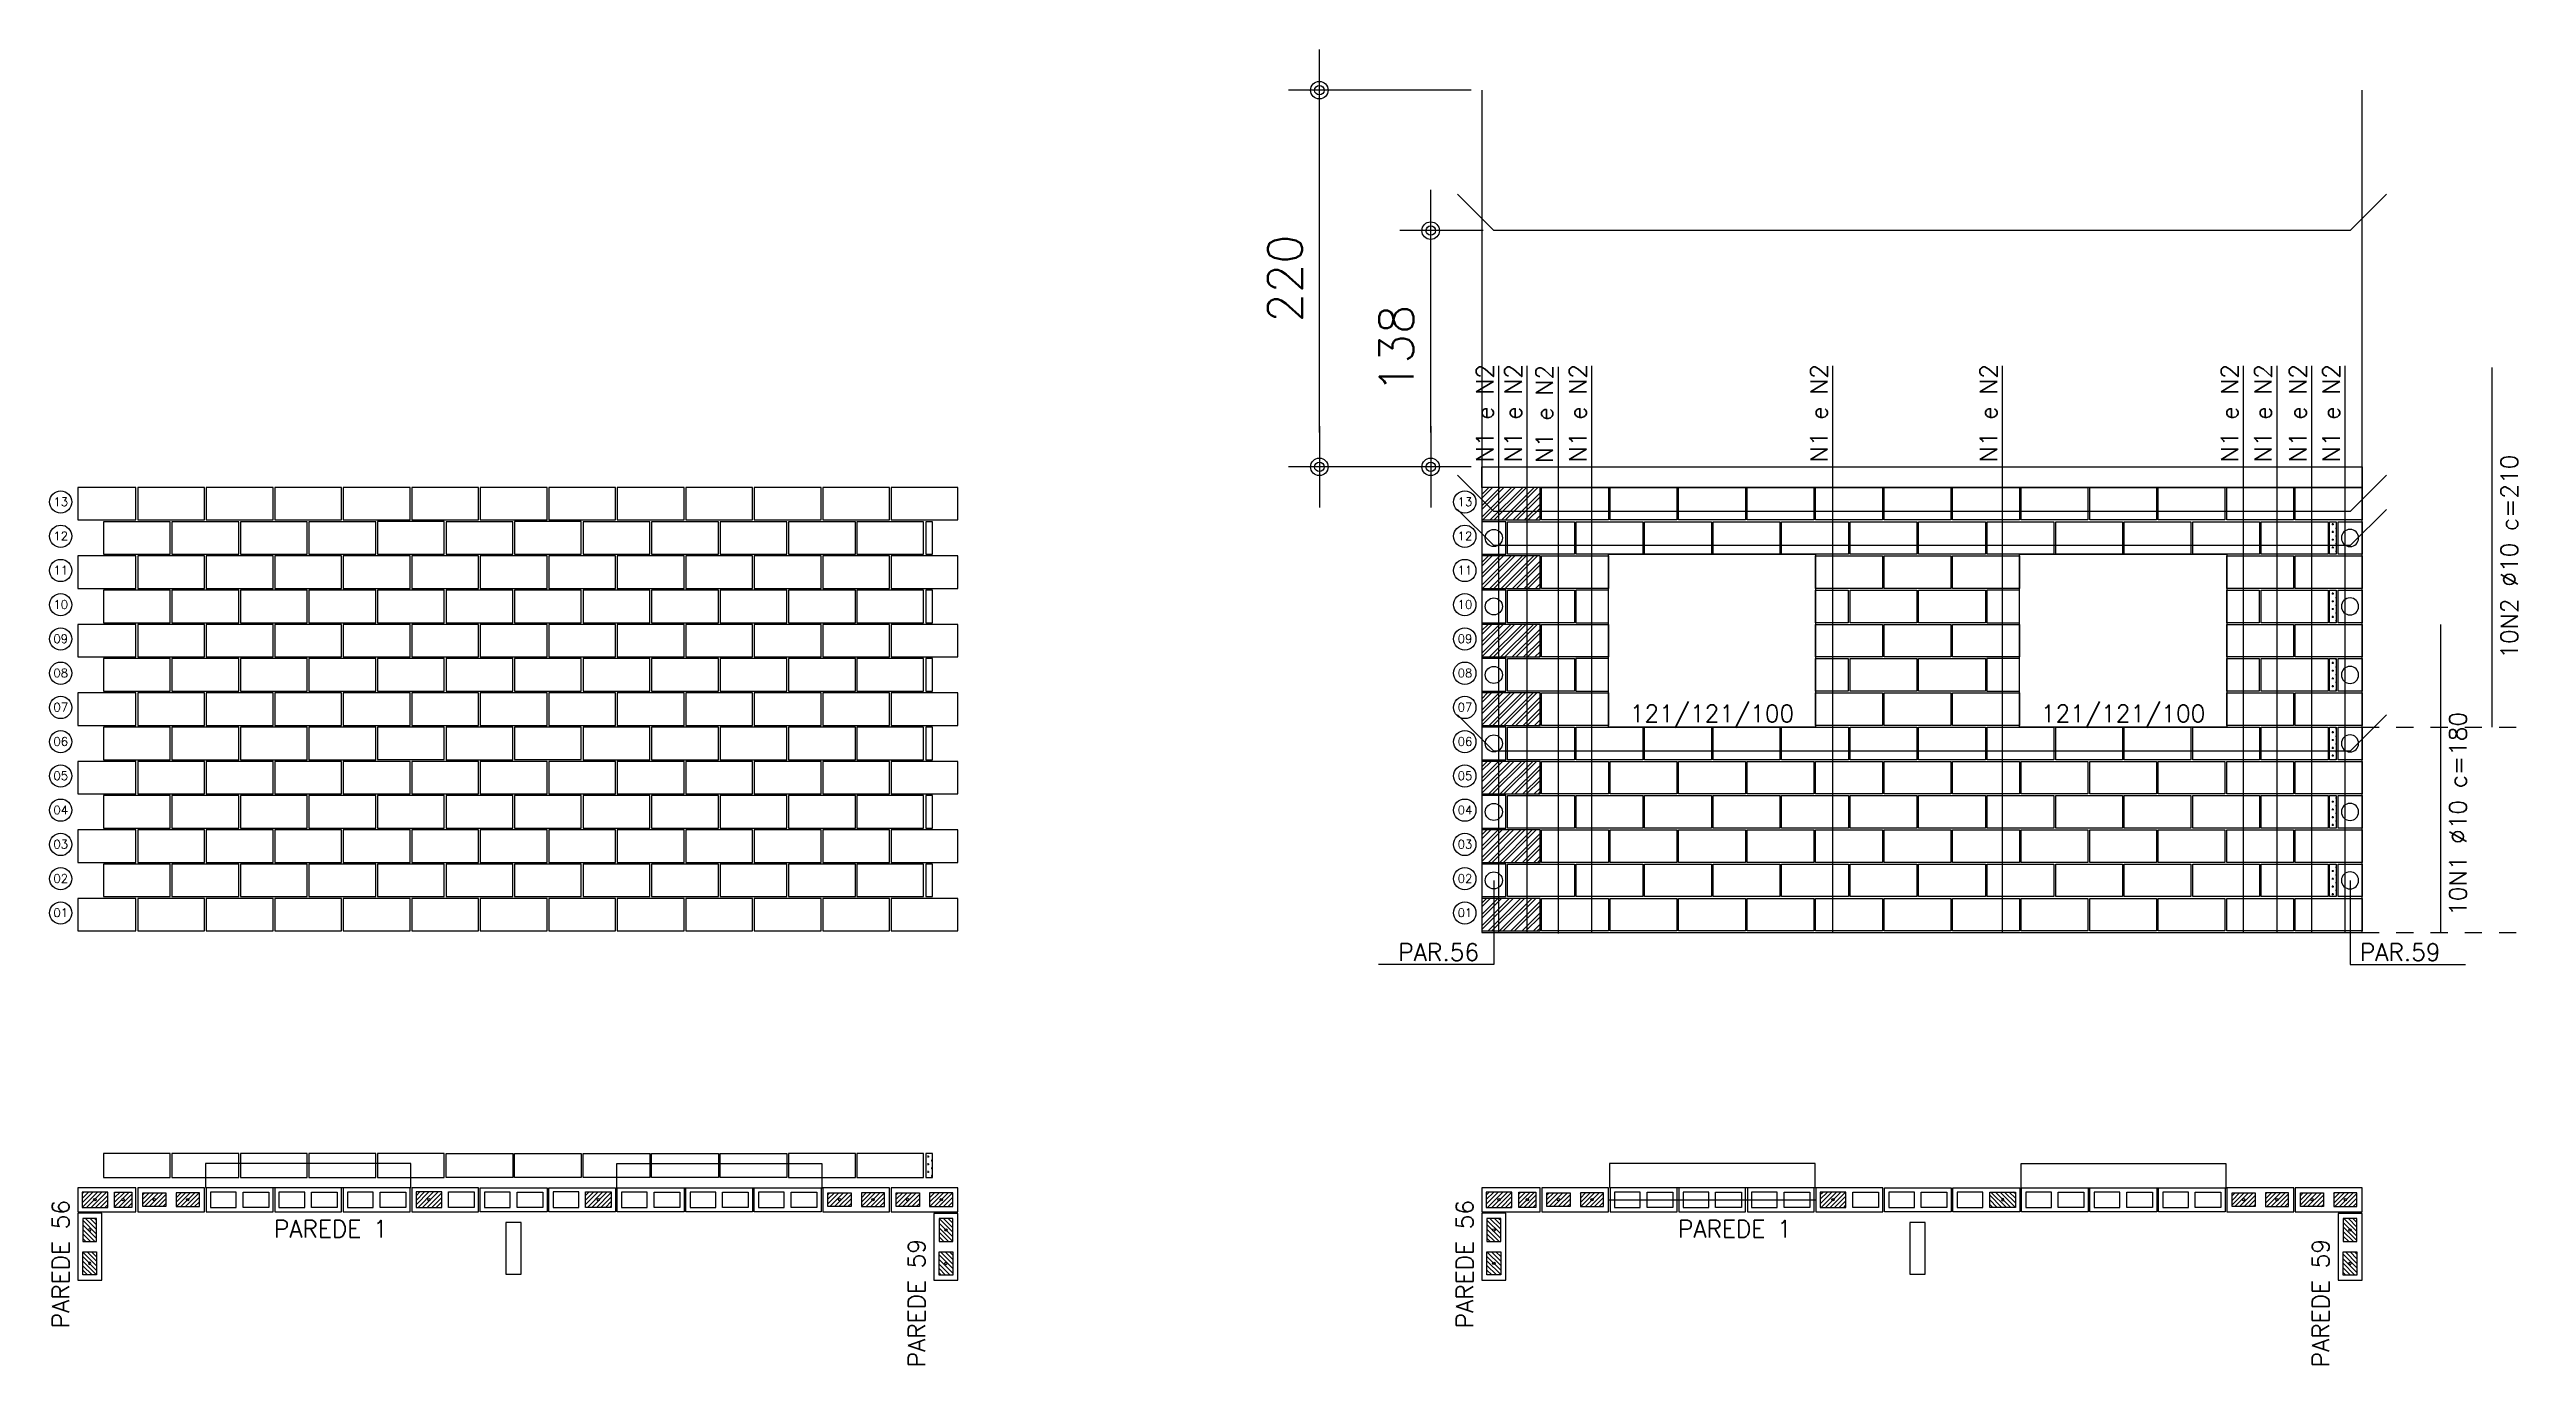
# Model space of a CAD drawing. Header units: metres. Extents: x -96 to 15, y -6 to 59.
# Drawn here: x -19.73 to -5.27, y 49.51 to 57.19 of the extents above; entities that cross this region are included whole.
import ezdxf
from ezdxf.enums import TextEntityAlignment as Align

# ---------------------------------------------------------------- set-up
doc = ezdxf.new("R2010")
doc.units = ezdxf.units.M
doc.header["$LTSCALE"] = 0.5
doc.header["$MEASUREMENT"] = 0
doc.header["$PDMODE"] = 34
doc.header["$PDSIZE"] = 0.1
doc.linetypes.add('CENTER', pattern=[2, 1.25, -0.25, 0.25, -0.25])
doc.linetypes.add('HIDDEN', pattern=[0.375, 0.25, -0.125])
doc.layers.get('0').update_dxf_attribs({"linetype": 'CONTINUOUS'})
doc.layers.get('DEFPOINTS').update_dxf_attribs({"linetype": 'CONTINUOUS'})
doc.layers.add('_ALTERAÇÕES', color=6, linetype='CONTINUOUS', lineweight=100)
for name, color, linetype in [('AUX00', 7, 'CONTINUOUS'), ('AUX01', 1, 'CONTINUOUS'), ('B04', 6, 'CONTINUOUS'), ('B19', 3, 'CONTINUOUS'), ('B34', 150, 'CONTINUOUS'), ('B34C', 160, 'CONTINUOUS'), ('B39', 2, 'CONTINUOUS'), ('B39C', 5, 'CONTINUOUS'), ('B90°', 116, 'CONTINUOUS'), ('BLOCOS-E', 2, 'CONTINUOUS'), ('BP', 116, 'CONTINUOUS'), ('EIX01', 1, 'CENTER'), ('ESQ01', 5, 'CONTINUOUS'), ('ESQ03', 180, 'CONTINUOUS'), ('FERRO', 4, 'CONTINUOUS'), ('FERRO_CANALETA', 4, 'CONTINUOUS'), ('FERRO_GROUTE', 4, 'CONTINUOUS'), ('H04', 9, 'CONTINUOUS'), ('H34', 9, 'CONTINUOUS'), ('HATCHBLOCO', 7, 'CONTINUOUS'), ('Janela', 23, 'CONTINUOUS'), ('Layer2', 4, 'CONTINUOUS'), ('PAR01', 3, 'CONTINUOUS'), ('TXPR02', 3, 'CONTINUOUS'), ('TXT02', 2, 'CONTINUOUS'), ('VIG02', 3, 'CONTINUOUS')]:
    doc.layers.add(name, color=color, linetype=linetype)
doc.styles.add('ROMANS', font='romans.shx')
doc.styles.add('SIMPLEX', font='SIMPLEX')
doc.dimstyles.get("Standard").update_dxf_attribs({"dimscale": 0, "dimtxt": 0.2, "dimasz": 0.2, "dimexe": 0.18, "dimexo": 0.0625, "dimgap": 0.1, "dimtad": 1, "dimdec": 1, "dimlfac": 100, "dimrnd": 0.5, "dimzin": 13, "dimdsep": 46, "dimtxsty": 'ROMANS', "dimblk1": 'DE2', "dimblk2": 'DE2', "dimsah": 1, "dimcen": 0.1, "dimclrt": 3, "dimadec": 0, "dimazin": 0, "dimtfac": 1, "dimtix": 1, "dimtofl": 0, "dimtmove": 0, "dimatfit": 3, "dimldrblk": 'DE2', "dimfxl": 0, "dimtolj": 1, "dimtzin": 13, "dimarcsym": 0})
pattern_1 = [(45, (-8.032343, 26.68342), (-0.013258252, 0.013258252), [])]
pattern_2 = [(45, (-27.244046, 27.08337), (-0.013258252, 0.013258252), [])]
pattern_3 = [(45, (-23.244024, 27.08337), (-0.013258252, 0.013258252), [])]
pattern_4 = [(45, (-22.845518, 27.08337), (-0.013258252, 0.013258252), [])]
pattern_5 = [(135, (8.893408, 41.967657), (-0.013258252, -0.013258252), [])]
pattern_6 = [(45, (8.82601, 14.647574), (-0.03314893, 0.03314893), []), (45, (8.84811, 14.647574), (-0.03314893, 0.03314893), [])]
pattern_7 = [(45, (-8.032343, -23.31658), (-0.013258252, 0.013258252), [])]

msp = doc.modelspace()

# ---------------------------------------------------------------- texts
at = {"layer": 'AUX00', "color": 2, "style": 'ROMANS'}
for s, p in [('13', (-19.7035, 54.5211)), ('13', (-11.5061, 54.5211)), ('12', (-19.7035, 54.3211)), ('12', (-11.5061, 54.3211)), ('11', (-19.7035, 54.1211)), ('11', (-11.5061, 54.1211)), ('10', (-19.7035, 53.9211)), ('10', (-11.5061, 53.9211)), ('09', (-19.7035, 53.7211)), ('09', (-11.5061, 53.7211)), ('08', (-19.7035, 53.5211)), ('08', (-11.5061, 53.5211)), ('07', (-19.7035, 53.3211)), ('07', (-11.5061, 53.3211)), ('06', (-19.7035, 53.1211)), ('06', (-11.5061, 53.1211)), ('05', (-19.7035, 52.9211)), ('05', (-11.5061, 52.9211)), ('04', (-19.7035, 52.7211)), ('04', (-11.5061, 52.7211)), ('03', (-19.7035, 52.5211)), ('03', (-11.5061, 52.5211)), ('02', (-19.7035, 52.3211)), ('02', (-11.5061, 52.3211)), ('01', (-19.7035, 52.1211)), ('01', (-11.5061, 52.1211))]:
    msp.add_text(s, height=0.05, rotation=360, dxfattribs=at).set_placement(p)
at = {"layer": 'TXPR02', "style": 'SIMPLEX'}
for s, p in [('PAREDE 56', (-19.6117, 49.7185)), ('PAREDE 56', (-11.4143, 49.7185)), ('PAREDE 59', (-14.6145, 49.4905)), ('PAREDE 59', (-6.4171, 49.4905))]:
    msp.add_text(s, height=0.1, rotation=90, dxfattribs=at).set_placement(p)
for p in [(-18.4167, 50.2499), (-10.2193, 50.2499)]:
    msp.add_text('PAREDE 1', height=0.1, dxfattribs=at).set_placement(p)
at = {"layer": 'TXT02'}
for s, rotation, style, p in [('N1 e N2', 90, 'ROMANS', (-11.2966, 54.7763, 0)), ('N1 e N2', 90, 'ROMANS', (-11.1316, 54.7763, 0)), ('N1 e N2', 90, 'ROMANS', (-10.9491, 54.7713, 0)), ('N1 e N2', 90, 'ROMANS', (-10.7541, 54.7763, 0)), ('N1 e N2', 90, 'ROMANS', (-9.3466, 54.7763, 0)), ('N1 e N2', 90, 'ROMANS', (-8.3566, 54.7763, 0)), ('N1 e N2', 90, 'ROMANS', (-6.9491, 54.7763, 0)), ('N1 e N2', 90, 'ROMANS', (-6.7541, 54.7763, 0)), ('N1 e N2', 90, 'ROMANS', (-6.5506, 54.7763, 0)), ('N1 e N2', 90, 'ROMANS', (-6.3556, 54.7763, 0)), ('10N2 %%C10 c=210', 90, 'SIMPLEX', (-5.3158, 53.6299)), ('10N1 %%C10 c=180', 90, 'SIMPLEX', (-5.6158, 52.1276)), ('PAR.56', 360, 'ROMANS', (-11.8516, 51.8655, 0)), ('PAR.59', 0, 'ROMANS', (-6.2385, 51.8655, 0))]:
    msp.add_text(s, height=0.1, rotation=rotation, dxfattribs=dict(at, style=style)).set_placement(p)
at = {"layer": 'TXT02', "linetype": 'Continuous', "style": 'ROMANS'}
for p in [(-10.0208, 53.2299, 0), (-7.6208, 53.2299, 0)]:
    msp.add_text('121/121/100', height=0.1, dxfattribs=at).set_placement(p, align=Align.BOTTOM_CENTER)

# ---------------------------------------------------------------- blocks, each defined once
blk = doc.blocks.new('BE-14X34-VISTA')
at = {"layer": 'H34'}
h = blk.add_hatch(dxfattribs=at)
h.set_pattern_fill('ANSI32', color=256, scale=0.125012, style=0)
h.set_pattern_definition(pattern_6)
h.paths.add_polyline_path([(-0.34, 0), (0, 0), (0, 0.19), (-0.34, 0.19)])
at = {"layer": 'B34'}
blk.add_lwpolyline([(-0.34, 0), (0, 0), (0, 0.19), (-0.34, 0.19)], close=True, dxfattribs=at)
blk = doc.blocks.new('BP')
at = {"layer": 'BP'}
blk.add_lwpolyline([(0, 0), (0.14, 0), (0.14, 0.19), (0, 0.19)], close=True, dxfattribs=at)
blk.add_circle((0.07, 0.095), 0.05, dxfattribs=at)
blk = doc.blocks.new('BE-14X04-VISTA')
at = {"layer": 'H04'}
h = blk.add_hatch(dxfattribs=at)
h.set_pattern_fill('CROSS', color=256, scale=0.090009, style=0)
h.set_pattern_definition([(360, (9.124238, 13.820944), (0.02250224, 0.02250224), [0.01125112, -0.03375336]), (90, (9.129863, 13.815318), (-0.02250224, 0.02250224), [0.01125112, -0.03375336])])
h.paths.add_polyline_path([(-0.04, 0), (0, 0), (0, 0.19), (-0.04, 0.19)])
at = {"layer": 'B04'}
blk.add_lwpolyline([(0, 0), (-0.04, 0), (-0.04, 0.19), (0, 0.19)], close=True, dxfattribs=at)
blk = doc.blocks.new('V39-2G')
at = {"layer": 'HATCHBLOCO'}
h = blk.add_hatch(dxfattribs=at)
h.set_pattern_fill('ANSI31', color=3, scale=0.15)
h.set_pattern_definition(pattern_7)
h.paths.add_polyline_path([(0.03, 0.03), (0.165, 0.03), (0.165, 0.11), (0.03, 0.11)])
h = blk.add_hatch(dxfattribs=at)
h.set_pattern_fill('ANSI31', color=3, scale=0.15)
h.set_pattern_definition(pattern_7)
h.paths.add_polyline_path([(0.225, 0.03), (0.36, 0.03), (0.36, 0.11), (0.225, 0.11)])
at = {"layer": 'BLOCOS-E'}
for points in [[(0, 0), (0.39, 0), (0.39, 0.14), (0, 0.14)], [(0.165, 0.11), (0.165, 0.03), (0.03, 0.03), (0.03, 0.11)], [(0.225, 0.03), (0.36, 0.03), (0.36, 0.11), (0.225, 0.11)]]:
    blk.add_lwpolyline(points, close=True, dxfattribs=at)
at = {"layer": 'FERRO'}
for centre in [(0.0975, 0.07), (0.2925, 0.07)]:
    blk.add_circle(centre, 0.007, dxfattribs=at)
blk = doc.blocks.new('V34-2G')
at = {"layer": 'HATCHBLOCO'}
h = blk.add_hatch(dxfattribs=at)
h.set_pattern_fill('ANSI31', color=3, scale=0.15)
h.paths.add_polyline_path([(0.025, 0.025), (0.025, 0.115), (0.175, 0.115), (0.175, 0.025)])
h.paths.add_polyline_path([(0.315, 0.025), (0.215, 0.025), (0.215, 0.115), (0.315, 0.115)])
at = {"layer": 'B39'}
blk.add_lwpolyline([(0, 0), (0.34, 0), (0.34, 0.14), (0, 0.14)], close=True, dxfattribs=at)
at = {"layer": 'B39', "color": 30}
for points in [[(0.025, 0.025), (0.175, 0.025), (0.175, 0.115), (0.025, 0.115)], [(0.315, 0.025), (0.215, 0.025), (0.215, 0.115), (0.315, 0.115)]]:
    blk.add_lwpolyline(points, close=True, dxfattribs=at)
at = {"layer": 'FERRO'}
for centre in [(0.1, 0.07), (0.265, 0.07)]:
    blk.add_circle(centre, 0.007, dxfattribs=at)
blk = doc.blocks.new('V39s')
at = {"layer": 'B39'}
for points in [[(0, 0), (0.39, 0), (0.39, 0.14), (0, 0.14)], [(0.025, 0.025), (0.175, 0.025), (0.175, 0.115), (0.025, 0.115)], [(0.365, 0.025), (0.215, 0.025), (0.215, 0.115), (0.365, 0.115)]]:
    blk.add_lwpolyline(points, close=True, dxfattribs=at)
blk = doc.blocks.new('V39-G')
at = {"layer": 'HATCHBLOCO'}
h = blk.add_hatch(dxfattribs=at)
h.set_pattern_fill('ANSI31', color=3, scale=0.15)
h.set_pattern_definition([(45, (-8.1061, -23.4977), (-0.013258252, 0.013258252), [])])
h.paths.add_polyline_path([(0.025, 0.025), (0.025, 0.115), (0.175, 0.115), (0.175, 0.025)])
at = {"layer": 'B39'}
for points in [[(0, 0), (0.39, 0), (0.39, 0.14), (0, 0.14)], [(0.025, 0.025), (0.175, 0.025), (0.175, 0.115), (0.025, 0.115)], [(0.365, 0.025), (0.215, 0.025), (0.215, 0.115), (0.365, 0.115)]]:
    blk.add_lwpolyline(points, close=True, dxfattribs=at)
at = {"layer": 'FERRO'}
blk.add_circle((0.1, 0.07), 0.007, dxfattribs=at)
blk = doc.blocks.new('BEC-14X34-VISTA')
at = {"layer": 'H34'}
h = blk.add_hatch(dxfattribs=at)
h.set_pattern_fill('ANSI32', color=160, scale=0.125012, style=0)
h.set_pattern_definition(pattern_6)
h.paths.add_polyline_path([(-0.34, 0), (0, 0), (0, 0.19), (-0.34, 0.19)])
at = {"layer": 'B34C'}
blk.add_lwpolyline([(-0.34, 0), (0, 0), (0, 0.19), (-0.34, 0.19)], close=True, dxfattribs=at)
blk = doc.blocks.new('DE2')
blk.add_line((-1.188, 0), (1.188, 0))
at = {"color": 2}
for radius in [0.256, 0.138]:
    blk.add_circle((0, 0), radius, dxfattribs=at)
blk = doc.blocks.new('*D45')
at = {"layer": 'DEFPOINTS', "color": 0}
for p in [(-12.313, 56.95), (-11.364, 56.95), (-11.364, 54.75)]:
    blk.add_point(p, dxfattribs=at)
at = {"layer": 'ESQ03', "color": 0, "lineweight": -2}
for p, q in [((-11.427, 56.95), (-12.493, 56.95)), ((-12.313, 54.95), (-12.313, 56.75)), ((-11.427, 54.75), (-12.493, 54.75))]:
    blk.add_line(p, q, dxfattribs=at)
at = {"layer": 'ESQ03', "color": 0, "lineweight": -2, "xscale": 0.2, "yscale": 0.2, "zscale": 0.2}
for p, rotation in [((-12.313, 56.95), 90), ((-12.313, 54.75), 270)]:
    blk.add_blockref('DE2', p, dxfattribs=dict(at, rotation=rotation))
at = {"layer": 'ESQ03', "color": 3, "insert": (-12.513, 55.85), "char_height": 0.2, "attachment_point": 5, "rotation": 90, "style": 'ROMANS'}
blk.add_mtext('\\A1;220', dxfattribs=at)
blk = doc.blocks.new('*D46')
at = {"layer": 'DEFPOINTS', "color": 0}
for p in [(-11.663, 56.13), (-11.294, 56.13), (-11.364, 54.75)]:
    blk.add_point(p, dxfattribs=at)
at = {"layer": 'ESQ03', "color": 0, "lineweight": -2}
for p, q in [((-11.357, 56.13), (-11.843, 56.13)), ((-11.663, 54.95), (-11.663, 55.93)), ((-11.427, 54.75), (-11.843, 54.75))]:
    blk.add_line(p, q, dxfattribs=at)
at = {"layer": 'ESQ03', "color": 0, "lineweight": -2, "xscale": 0.2, "yscale": 0.2, "zscale": 0.2}
for p, rotation in [((-11.663, 56.13), 90), ((-11.663, 54.75), 270)]:
    blk.add_blockref('DE2', p, dxfattribs=dict(at, rotation=rotation))
at = {"layer": 'ESQ03', "color": 3, "insert": (-11.863, 55.44), "char_height": 0.2, "attachment_point": 5, "rotation": 90, "style": 'ROMANS'}
blk.add_mtext('\\A1;138', dxfattribs=at)

# ---------------------------------------------------------------- dimensions: what is measured, and where the dimension line sits
at = {"layer": 'ESQ03'}
for base, p2, picture, middle in [((-12.3126, 56.9499), (-11.3643, 56.9499), '*D45', (-12.5126, 55.8499)), ((-11.6633, 56.1299), (-11.2943, 56.1299), '*D46', (-11.8633, 55.4399))]:
    dim = msp.add_linear_dim(base=base, p1=(-11.3643, 54.7499), p2=p2, angle=90, dimstyle='Standard', override={"dimscale": 1}, dxfattribs=at)
    dim.commit()
    dim.dimension.update_dxf_attribs({"geometry": picture, "text_midpoint": middle})

# ---------------------------------------------------------------- hatches: boundary and pattern name
at = {"layer": 'H04'}
h = msp.add_hatch(dxfattribs=at)
h.set_pattern_fill('CROSS', color=256, scale=0.090009, style=0)
h.set_pattern_definition([(360, (-12.778938, 64.020944), (0.02250224, 0.02250224), [0.01125112, -0.03375336]), (90, (-12.773312, 64.015318), (-0.02250224, 0.02250224), [0.01125112, -0.03375336])])
h.paths.add_polyline_path([(-14.5707, 50.5999), (-14.6107, 50.5999), (-14.6107, 50.7399), (-14.5707, 50.7399)])
at = {"layer": 'HATCHBLOCO'}
h = msp.add_hatch(dxfattribs=at)
h.set_pattern_fill('ANSI31', color=3, scale=0.15)
h.set_pattern_definition([(45, (-19.561677, 50.399934), (-0.0132583, 0.0132583), [])])
h.paths.add_polyline_path([(-19.5367, 50.4249), (-19.3867, 50.4249), (-19.3867, 50.5149), (-19.5367, 50.5149)])
h.paths.add_polyline_path([(-19.2467, 50.4249), (-19.3467, 50.4249), (-19.3467, 50.5149), (-19.2467, 50.5149)])
h = msp.add_hatch(dxfattribs=at)
h.set_pattern_fill('ANSI31', color=3, scale=0.15)
h.set_pattern_definition(pattern_2)
h.paths.add_polyline_path([(-19.1817, 50.4299), (-19.0467, 50.4299), (-19.0467, 50.5099), (-19.1817, 50.5099)])
h = msp.add_hatch(dxfattribs=at)
h.set_pattern_fill('ANSI31', color=3, scale=0.15)
h.set_pattern_definition(pattern_2)
h.paths.add_polyline_path([(-18.9867, 50.4299), (-18.8517, 50.4299), (-18.8517, 50.5099), (-18.9867, 50.5099)])
h = msp.add_hatch(dxfattribs=at)
h.set_pattern_fill('ANSI31', color=3, scale=0.15)
h.set_pattern_definition([(45, (-25.717725, 26.902243), (-0.013258252, 0.013258252), [])])
h.paths.add_polyline_path([(-17.5867, 50.515), (-17.5867, 50.425), (-17.4367, 50.425), (-17.4367, 50.515)])
h = msp.add_hatch(dxfattribs=at)
h.set_pattern_fill('ANSI31', color=3, scale=0.15)
h.set_pattern_definition([(45, (-8.1061, 26.5023), (-0.013258252, 0.013258252), [])])
h.paths.add_polyline_path([(-16.4467, 50.515), (-16.5967, 50.515), (-16.5967, 50.425), (-16.4467, 50.425)])
h = msp.add_hatch(dxfattribs=at)
h.set_pattern_fill('ANSI31', color=3, scale=0.15)
h.set_pattern_definition(pattern_3)
h.paths.add_polyline_path([(-15.1817, 50.4299), (-15.0467, 50.4299), (-15.0467, 50.5099), (-15.1817, 50.5099)])
h = msp.add_hatch(dxfattribs=at)
h.set_pattern_fill('ANSI31', color=3, scale=0.15)
h.set_pattern_definition(pattern_3)
h.paths.add_polyline_path([(-14.9867, 50.4299), (-14.8517, 50.4299), (-14.8517, 50.5099), (-14.9867, 50.5099)])
h = msp.add_hatch(dxfattribs=at)
h.set_pattern_fill('ANSI31', color=3, scale=0.15)
h.set_pattern_definition(pattern_4)
h.paths.add_polyline_path([(-14.7832, 50.4299), (-14.6482, 50.4299), (-14.6482, 50.5099), (-14.7832, 50.5099)])
h = msp.add_hatch(dxfattribs=at)
h.set_pattern_fill('ANSI31', color=3, scale=0.15)
h.set_pattern_definition(pattern_4)
h.paths.add_polyline_path([(-14.5882, 50.4299), (-14.4532, 50.4299), (-14.4532, 50.5099), (-14.5882, 50.5099)])
at = {"layer": 'HATCHBLOCO', "extrusion": (0, 0, -1)}
h = msp.add_hatch(dxfattribs=at)
h.set_pattern_fill('ANSI31', color=3, scale=0.15)
h.set_pattern_definition(pattern_1)
h.paths.add_polyline_path([(19.4517, 50.2259), (19.4517, 50.3609), (19.5317, 50.3609), (19.5317, 50.2259)])
at = {"layer": 'HATCHBLOCO'}
h = msp.add_hatch(dxfattribs=at)
h.set_pattern_fill('ANSI31', color=3, scale=0.15, angle=90)
h.set_pattern_definition(pattern_5)
h.paths.add_polyline_path([(-14.4532, 50.225), (-14.4532, 50.36), (-14.5332, 50.36), (-14.5332, 50.225)])
at = {"layer": 'HATCHBLOCO', "extrusion": (0, 0, -1)}
h = msp.add_hatch(dxfattribs=at)
h.set_pattern_fill('ANSI31', color=3, scale=0.15)
h.set_pattern_definition(pattern_1)
h.paths.add_polyline_path([(19.4517, 50.0309), (19.4517, 50.1659), (19.5317, 50.1659), (19.5317, 50.0309)])
at = {"layer": 'HATCHBLOCO'}
h = msp.add_hatch(dxfattribs=at)
h.set_pattern_fill('ANSI31', color=3, scale=0.15, angle=90)
h.set_pattern_definition(pattern_5)
h.paths.add_polyline_path([(-14.4532, 50.03), (-14.4532, 50.165), (-14.5332, 50.165), (-14.5332, 50.03)])

# ---------------------------------------------------------------- linework, layer by layer
at = {"layer": 'AUX00'}
for centre in [(-19.6613, 54.5449), (-11.4639, 54.5449), (-19.6613, 54.3449), (-11.4639, 54.3449), (-19.6613, 54.1449), (-11.4639, 54.1449), (-19.6613, 53.9449), (-11.4639, 53.9449), (-19.6613, 53.7449), (-11.4639, 53.7449), (-19.6613, 53.5449), (-11.4639, 53.5449), (-19.6613, 53.3449), (-11.4639, 53.3449), (-19.6613, 53.1449), (-11.4639, 53.1449), (-19.6613, 52.9449), (-11.4639, 52.9449), (-19.6613, 52.7449), (-11.4639, 52.7449), (-19.6613, 52.5449), (-11.4639, 52.5449), (-19.6613, 52.3449), (-11.4639, 52.3449), (-19.6613, 52.1449), (-11.4639, 52.1449)]:
    msp.add_circle(centre, 0.065, dxfattribs=at)
at = {"layer": 'AUX01'}
msp.add_lwpolyline([(-11.3643, 56.9499), (-11.3643, 52.0299), (-6.2258, 52.0299), (-6.2258, 56.9499)], dxfattribs=at)
for points in [[(-10.6258, 54.2399), (-9.4158, 54.2399), (-9.4158, 53.2299), (-10.6258, 53.2299)], [(-8.2258, 54.2399), (-7.0158, 54.2399), (-7.0158, 53.2299), (-8.2258, 53.2299)]]:
    msp.add_lwpolyline(points, close=True, dxfattribs=at)
at = {"layer": 'AUX01', "elevation": 0}
for points in [[(-11.2943, 52.3349), (-11.2943, 51.8441), (-11.9679, 51.8441)], [(-6.2958, 52.3349), (-6.2958, 51.8441), (-5.6222, 51.8441)]]:
    msp.add_lwpolyline(points, dxfattribs=at)
at = {"layer": 'B04'}
for points in [[(-14.6107, 54.2399), (-14.5707, 54.2399), (-14.5707, 54.4299), (-14.6107, 54.4299)], [(-14.6107, 53.8399), (-14.5707, 53.8399), (-14.5707, 54.0299), (-14.6107, 54.0299)], [(-14.6107, 53.4399), (-14.5707, 53.4399), (-14.5707, 53.6299), (-14.6107, 53.6299)], [(-14.6107, 53.0399), (-14.5707, 53.0399), (-14.5707, 53.2299), (-14.6107, 53.2299)], [(-14.6107, 52.6399), (-14.5707, 52.6399), (-14.5707, 52.8299), (-14.6107, 52.8299)], [(-14.6107, 52.2399), (-14.5707, 52.2399), (-14.5707, 52.4299), (-14.6107, 52.4299)], [(-14.6107, 50.5999), (-14.5707, 50.5999), (-14.5707, 50.7399), (-14.6107, 50.7399)]]:
    msp.add_lwpolyline(points, close=True, dxfattribs=at)
at = {"layer": 'B19'}
for points in [[(-10.6258, 54.0299), (-10.8158, 54.0299), (-10.8158, 53.8399), (-10.6258, 53.8399)], [(-9.4158, 54.0299), (-9.2258, 54.0299), (-9.2258, 53.8399), (-9.4158, 53.8399)], [(-8.2258, 54.0299), (-8.4158, 54.0299), (-8.4158, 53.8399), (-8.2258, 53.8399)], [(-7.0158, 54.0299), (-6.8258, 54.0299), (-6.8258, 53.8399), (-7.0158, 53.8399)], [(-10.6258, 53.6299), (-10.8158, 53.6299), (-10.8158, 53.4399), (-10.6258, 53.4399)], [(-9.4158, 53.6299), (-9.2258, 53.6299), (-9.2258, 53.4399), (-9.4158, 53.4399)], [(-8.2258, 53.6299), (-8.4158, 53.6299), (-8.4158, 53.4399), (-8.2258, 53.4399)], [(-7.0158, 53.6299), (-6.8258, 53.6299), (-6.8258, 53.4399), (-7.0158, 53.4399)]]:
    msp.add_lwpolyline(points, close=True, dxfattribs=at)
at = {"layer": 'B34'}
for points in [[(-19.5617, 54.0399), (-19.2217, 54.0399), (-19.2217, 54.2299), (-19.5617, 54.2299)], [(-19.5617, 53.6399), (-19.2217, 53.6399), (-19.2217, 53.8299), (-19.5617, 53.8299)], [(-19.5617, 53.2399), (-19.2217, 53.2399), (-19.2217, 53.4299), (-19.5617, 53.4299)], [(-19.5617, 52.8399), (-19.2217, 52.8399), (-19.2217, 53.0299), (-19.5617, 53.0299)], [(-19.5617, 52.4399), (-19.2217, 52.4399), (-19.2217, 52.6299), (-19.5617, 52.6299)], [(-19.5617, 52.0399), (-19.2217, 52.0399), (-19.2217, 52.2299), (-19.5617, 52.2299)]]:
    msp.add_lwpolyline(points, close=True, dxfattribs=at)
at = {"layer": 'B34C'}
msp.add_lwpolyline([(-19.5617, 54.4399), (-19.2217, 54.4399), (-19.2217, 54.6299), (-19.5617, 54.6299)], close=True, dxfattribs=at)
at = {"layer": 'B39'}
for points in [[(-19.4117, 54.2399), (-19.0217, 54.2399), (-19.0217, 54.4299), (-19.4117, 54.4299)], [(-19.0117, 54.2399), (-18.6217, 54.2399), (-18.6217, 54.4299), (-19.0117, 54.4299)], [(-18.6117, 54.2399), (-18.2217, 54.2399), (-18.2217, 54.4299), (-18.6117, 54.4299)], [(-18.2116, 54.2399), (-17.8216, 54.2399), (-17.8216, 54.4299), (-18.2116, 54.4299)], [(-17.8117, 54.24), (-17.4217, 54.24), (-17.4217, 54.43), (-17.8117, 54.43)], [(-17.4117, 54.2399), (-17.0217, 54.2399), (-17.0217, 54.4299), (-17.4117, 54.4299)], [(-17.0117, 54.24), (-16.6217, 54.24), (-16.6217, 54.43), (-17.0117, 54.43)], [(-16.6117, 54.2399), (-16.2217, 54.2399), (-16.2217, 54.4299), (-16.6117, 54.4299)], [(-16.2117, 54.2399), (-15.8217, 54.2399), (-15.8217, 54.4299), (-16.2117, 54.4299)], [(-15.8117, 54.2399), (-15.4217, 54.2399), (-15.4217, 54.4299), (-15.8117, 54.4299)], [(-15.4117, 54.2399), (-15.0217, 54.2399), (-15.0217, 54.4299), (-15.4117, 54.4299)], [(-15.0132, 54.2399), (-14.6232, 54.2399), (-14.6232, 54.4299), (-15.0132, 54.4299)], [(-19.2117, 54.0399), (-18.8217, 54.0399), (-18.8217, 54.2299), (-19.2117, 54.2299)], [(-18.8117, 54.0399), (-18.4217, 54.0399), (-18.4217, 54.2299), (-18.8117, 54.2299)], [(-18.4117, 54.0399), (-18.0217, 54.0399), (-18.0217, 54.2299), (-18.4117, 54.2299)], [(-18.0116, 54.0399), (-17.6216, 54.0399), (-17.6216, 54.2299), (-18.0116, 54.2299)], [(-17.6117, 54.04), (-17.2217, 54.04), (-17.2217, 54.23), (-17.6117, 54.23)], [(-17.2117, 54.0399), (-16.8217, 54.0399), (-16.8217, 54.2299), (-17.2117, 54.2299)], [(-16.8117, 54.04), (-16.4217, 54.04), (-16.4217, 54.23), (-16.8117, 54.23)], [(-16.4117, 54.0399), (-16.0217, 54.0399), (-16.0217, 54.2299), (-16.4117, 54.2299)], [(-16.0117, 54.0399), (-15.6217, 54.0399), (-15.6217, 54.2299), (-16.0117, 54.2299)], [(-15.6117, 54.0399), (-15.2217, 54.0399), (-15.2217, 54.2299), (-15.6117, 54.2299)], [(-15.2117, 54.0399), (-14.8217, 54.0399), (-14.8217, 54.2299), (-15.2117, 54.2299)], [(-14.8132, 54.0399), (-14.4232, 54.0399), (-14.4232, 54.2299), (-14.8132, 54.2299)], [(-10.6258, 54.2299), (-10.6258, 54.0399), (-11.0158, 54.0399), (-11.0158, 54.2299)], [(-9.0258, 54.2299), (-9.0258, 54.0399), (-9.4158, 54.0399), (-9.4158, 54.2299)], [(-8.6258, 54.2299), (-8.6258, 54.0399), (-9.0158, 54.0399), (-9.0158, 54.2299)], [(-8.2258, 54.2299), (-8.2258, 54.0399), (-8.6158, 54.0399), (-8.6158, 54.2299)], [(-6.6258, 54.2299), (-6.6258, 54.0399), (-7.0158, 54.0399), (-7.0158, 54.2299)], [(-6.2258, 54.2299), (-6.2258, 54.0399), (-6.6158, 54.0399), (-6.6158, 54.2299)], [(-19.4117, 53.8399), (-19.0217, 53.8399), (-19.0217, 54.0299), (-19.4117, 54.0299)], [(-19.0117, 53.8399), (-18.6217, 53.8399), (-18.6217, 54.0299), (-19.0117, 54.0299)], [(-18.6117, 53.8399), (-18.2217, 53.8399), (-18.2217, 54.0299), (-18.6117, 54.0299)], [(-18.2116, 53.8399), (-17.8216, 53.8399), (-17.8216, 54.0299), (-18.2116, 54.0299)], [(-17.8117, 53.84), (-17.4217, 53.84), (-17.4217, 54.03), (-17.8117, 54.03)], [(-17.4117, 53.8399), (-17.0217, 53.8399), (-17.0217, 54.0299), (-17.4117, 54.0299)], [(-17.0117, 53.84), (-16.6217, 53.84), (-16.6217, 54.03), (-17.0117, 54.03)], [(-16.6117, 53.8399), (-16.2217, 53.8399), (-16.2217, 54.0299), (-16.6117, 54.0299)], [(-16.2117, 53.8399), (-15.8217, 53.8399), (-15.8217, 54.0299), (-16.2117, 54.0299)], [(-15.8117, 53.8399), (-15.4217, 53.8399), (-15.4217, 54.0299), (-15.8117, 54.0299)], [(-15.4117, 53.8399), (-15.0217, 53.8399), (-15.0217, 54.0299), (-15.4117, 54.0299)], [(-15.0132, 53.8399), (-14.6232, 53.8399), (-14.6232, 54.0299), (-15.0132, 54.0299)], [(-10.8243, 54.0299), (-10.8243, 53.8399), (-11.2143, 53.8399), (-11.2143, 54.0299)], [(-8.8243, 54.0299), (-8.8243, 53.8399), (-9.2143, 53.8399), (-9.2143, 54.0299)], [(-8.4243, 54.0299), (-8.4243, 53.8399), (-8.8143, 53.8399), (-8.8143, 54.0299)], [(-6.4243, 54.0299), (-6.4243, 53.8399), (-6.8143, 53.8399), (-6.8143, 54.0299)], [(-19.2117, 53.6399), (-18.8217, 53.6399), (-18.8217, 53.8299), (-19.2117, 53.8299)], [(-18.8117, 53.6399), (-18.4217, 53.6399), (-18.4217, 53.8299), (-18.8117, 53.8299)], [(-18.4117, 53.6399), (-18.0217, 53.6399), (-18.0217, 53.8299), (-18.4117, 53.8299)], [(-18.0116, 53.6399), (-17.6216, 53.6399), (-17.6216, 53.8299), (-18.0116, 53.8299)], [(-17.6117, 53.64), (-17.2217, 53.64), (-17.2217, 53.83), (-17.6117, 53.83)], [(-17.2117, 53.6399), (-16.8217, 53.6399), (-16.8217, 53.8299), (-17.2117, 53.8299)], [(-16.8117, 53.64), (-16.4217, 53.64), (-16.4217, 53.83), (-16.8117, 53.83)], [(-16.4117, 53.6399), (-16.0217, 53.6399), (-16.0217, 53.8299), (-16.4117, 53.8299)], [(-16.0117, 53.6399), (-15.6217, 53.6399), (-15.6217, 53.8299), (-16.0117, 53.8299)], [(-15.6117, 53.6399), (-15.2217, 53.6399), (-15.2217, 53.8299), (-15.6117, 53.8299)], [(-15.2117, 53.6399), (-14.8217, 53.6399), (-14.8217, 53.8299), (-15.2117, 53.8299)], [(-14.8132, 53.6399), (-14.4232, 53.6399), (-14.4232, 53.8299), (-14.8132, 53.8299)], [(-10.6258, 53.8299), (-10.6258, 53.6399), (-11.0158, 53.6399), (-11.0158, 53.8299)], [(-9.0258, 53.8299), (-9.0258, 53.6399), (-9.4158, 53.6399), (-9.4158, 53.8299)], [(-8.6258, 53.8299), (-8.6258, 53.6399), (-9.0158, 53.6399), (-9.0158, 53.8299)], [(-8.2258, 53.8299), (-8.2258, 53.6399), (-8.6158, 53.6399), (-8.6158, 53.8299)], [(-6.6258, 53.8299), (-6.6258, 53.6399), (-7.0158, 53.6399), (-7.0158, 53.8299)], [(-6.2258, 53.8299), (-6.2258, 53.6399), (-6.6158, 53.6399), (-6.6158, 53.8299)], [(-19.4117, 53.4399), (-19.0217, 53.4399), (-19.0217, 53.6299), (-19.4117, 53.6299)], [(-19.0117, 53.4399), (-18.6217, 53.4399), (-18.6217, 53.6299), (-19.0117, 53.6299)], [(-18.6117, 53.4399), (-18.2217, 53.4399), (-18.2217, 53.6299), (-18.6117, 53.6299)], [(-18.2116, 53.4399), (-17.8216, 53.4399), (-17.8216, 53.6299), (-18.2116, 53.6299)], [(-17.8117, 53.44), (-17.4217, 53.44), (-17.4217, 53.63), (-17.8117, 53.63)], [(-17.4117, 53.4399), (-17.0217, 53.4399), (-17.0217, 53.6299), (-17.4117, 53.6299)], [(-17.0117, 53.44), (-16.6217, 53.44), (-16.6217, 53.63), (-17.0117, 53.63)], [(-16.6117, 53.4399), (-16.2217, 53.4399), (-16.2217, 53.6299), (-16.6117, 53.6299)], [(-16.2117, 53.4399), (-15.8217, 53.4399), (-15.8217, 53.6299), (-16.2117, 53.6299)], [(-15.8117, 53.4399), (-15.4217, 53.4399), (-15.4217, 53.6299), (-15.8117, 53.6299)], [(-15.4117, 53.4399), (-15.0217, 53.4399), (-15.0217, 53.6299), (-15.4117, 53.6299)], [(-15.0132, 53.4399), (-14.6232, 53.4399), (-14.6232, 53.6299), (-15.0132, 53.6299)], [(-10.8243, 53.6299), (-10.8243, 53.4399), (-11.2143, 53.4399), (-11.2143, 53.6299)], [(-8.8243, 53.6299), (-8.8243, 53.4399), (-9.2143, 53.4399), (-9.2143, 53.6299)], [(-8.4243, 53.6299), (-8.4243, 53.4399), (-8.8143, 53.4399), (-8.8143, 53.6299)], [(-6.4243, 53.6299), (-6.4243, 53.4399), (-6.8143, 53.4399), (-6.8143, 53.6299)], [(-19.2117, 53.2399), (-18.8217, 53.2399), (-18.8217, 53.4299), (-19.2117, 53.4299)], [(-18.8117, 53.2399), (-18.4217, 53.2399), (-18.4217, 53.4299), (-18.8117, 53.4299)], [(-18.4117, 53.2399), (-18.0217, 53.2399), (-18.0217, 53.4299), (-18.4117, 53.4299)], [(-18.0116, 53.2399), (-17.6216, 53.2399), (-17.6216, 53.4299), (-18.0116, 53.4299)], [(-17.6117, 53.24), (-17.2217, 53.24), (-17.2217, 53.43), (-17.6117, 53.43)], [(-17.2117, 53.2399), (-16.8217, 53.2399), (-16.8217, 53.4299), (-17.2117, 53.4299)], [(-16.8117, 53.24), (-16.4217, 53.24), (-16.4217, 53.43), (-16.8117, 53.43)], [(-16.4117, 53.2399), (-16.0217, 53.2399), (-16.0217, 53.4299), (-16.4117, 53.4299)], [(-16.0117, 53.2399), (-15.6217, 53.2399), (-15.6217, 53.4299), (-16.0117, 53.4299)], [(-15.6117, 53.2399), (-15.2217, 53.2399), (-15.2217, 53.4299), (-15.6117, 53.4299)], [(-15.2117, 53.2399), (-14.8217, 53.2399), (-14.8217, 53.4299), (-15.2117, 53.4299)], [(-14.8132, 53.2399), (-14.4232, 53.2399), (-14.4232, 53.4299), (-14.8132, 53.4299)], [(-10.6258, 53.4299), (-10.6258, 53.2399), (-11.0158, 53.2399), (-11.0158, 53.4299)], [(-9.0258, 53.4299), (-9.0258, 53.2399), (-9.4158, 53.2399), (-9.4158, 53.4299)], [(-8.6258, 53.4299), (-8.6258, 53.2399), (-9.0158, 53.2399), (-9.0158, 53.4299)], [(-8.2258, 53.4299), (-8.2258, 53.2399), (-8.6158, 53.2399), (-8.6158, 53.4299)], [(-6.6258, 53.4299), (-6.6258, 53.2399), (-7.0158, 53.2399), (-7.0158, 53.4299)], [(-6.2258, 53.4299), (-6.2258, 53.2399), (-6.6158, 53.2399), (-6.6158, 53.4299)], [(-19.4117, 53.0399), (-19.0217, 53.0399), (-19.0217, 53.2299), (-19.4117, 53.2299)], [(-19.0117, 53.0399), (-18.6217, 53.0399), (-18.6217, 53.2299), (-19.0117, 53.2299)], [(-18.6117, 53.0399), (-18.2217, 53.0399), (-18.2217, 53.2299), (-18.6117, 53.2299)], [(-18.2116, 53.0399), (-17.8216, 53.0399), (-17.8216, 53.2299), (-18.2116, 53.2299)], [(-17.8117, 53.04), (-17.4217, 53.04), (-17.4217, 53.23), (-17.8117, 53.23)], [(-17.4117, 53.0399), (-17.0217, 53.0399), (-17.0217, 53.2299), (-17.4117, 53.2299)], [(-17.0117, 53.04), (-16.6217, 53.04), (-16.6217, 53.23), (-17.0117, 53.23)], [(-16.6117, 53.0399), (-16.2217, 53.0399), (-16.2217, 53.2299), (-16.6117, 53.2299)], [(-16.2117, 53.0399), (-15.8217, 53.0399), (-15.8217, 53.2299), (-16.2117, 53.2299)], [(-15.8117, 53.0399), (-15.4217, 53.0399), (-15.4217, 53.2299), (-15.8117, 53.2299)], [(-15.4117, 53.0399), (-15.0217, 53.0399), (-15.0217, 53.2299), (-15.4117, 53.2299)], [(-15.0132, 53.0399), (-14.6232, 53.0399), (-14.6232, 53.2299), (-15.0132, 53.2299)], [(-19.2117, 52.8399), (-18.8217, 52.8399), (-18.8217, 53.0299), (-19.2117, 53.0299)], [(-18.8117, 52.8399), (-18.4217, 52.8399), (-18.4217, 53.0299), (-18.8117, 53.0299)], [(-18.4117, 52.8399), (-18.0217, 52.8399), (-18.0217, 53.0299), (-18.4117, 53.0299)], [(-18.0116, 52.8399), (-17.6216, 52.8399), (-17.6216, 53.0299), (-18.0116, 53.0299)], [(-17.6117, 52.84), (-17.2217, 52.84), (-17.2217, 53.03), (-17.6117, 53.03)], [(-17.2117, 52.8399), (-16.8217, 52.8399), (-16.8217, 53.0299), (-17.2117, 53.0299)], [(-16.8117, 52.84), (-16.4217, 52.84), (-16.4217, 53.03), (-16.8117, 53.03)], [(-16.4117, 52.8399), (-16.0217, 52.8399), (-16.0217, 53.0299), (-16.4117, 53.0299)], [(-16.0117, 52.8399), (-15.6217, 52.8399), (-15.6217, 53.0299), (-16.0117, 53.0299)], [(-15.6117, 52.8399), (-15.2217, 52.8399), (-15.2217, 53.0299), (-15.6117, 53.0299)], [(-15.2117, 52.8399), (-14.8217, 52.8399), (-14.8217, 53.0299), (-15.2117, 53.0299)], [(-14.8132, 52.8399), (-14.4232, 52.8399), (-14.4232, 53.0299), (-14.8132, 53.0299)], [(-10.6258, 53.0299), (-10.6258, 52.8399), (-11.0158, 52.8399), (-11.0158, 53.0299)], [(-10.2258, 53.0299), (-10.2258, 52.8399), (-10.6158, 52.8399), (-10.6158, 53.0299)], [(-9.8258, 53.0299), (-9.8258, 52.8399), (-10.2158, 52.8399), (-10.2158, 53.0299)], [(-9.4258, 53.0299), (-9.4258, 52.8399), (-9.8158, 52.8399), (-9.8158, 53.0299)], [(-9.0258, 53.0299), (-9.0258, 52.8399), (-9.4158, 52.8399), (-9.4158, 53.0299)], [(-8.6258, 53.0299), (-8.6258, 52.8399), (-9.0158, 52.8399), (-9.0158, 53.0299)], [(-8.2258, 53.0299), (-8.2258, 52.8399), (-8.6158, 52.8399), (-8.6158, 53.0299)], [(-7.8258, 53.0299), (-7.8258, 52.8399), (-8.2158, 52.8399), (-8.2158, 53.0299)], [(-7.4258, 53.0299), (-7.4258, 52.8399), (-7.8158, 52.8399), (-7.8158, 53.0299)], [(-7.0258, 53.0299), (-7.0258, 52.8399), (-7.4158, 52.8399), (-7.4158, 53.0299)], [(-6.6258, 53.0299), (-6.6258, 52.8399), (-7.0158, 52.8399), (-7.0158, 53.0299)], [(-6.2258, 53.0299), (-6.2258, 52.8399), (-6.6158, 52.8399), (-6.6158, 53.0299)], [(-19.4117, 52.6399), (-19.0217, 52.6399), (-19.0217, 52.8299), (-19.4117, 52.8299)], [(-19.0117, 52.6399), (-18.6217, 52.6399), (-18.6217, 52.8299), (-19.0117, 52.8299)], [(-18.6117, 52.6399), (-18.2217, 52.6399), (-18.2217, 52.8299), (-18.6117, 52.8299)], [(-18.2116, 52.6399), (-17.8216, 52.6399), (-17.8216, 52.8299), (-18.2116, 52.8299)], [(-17.8117, 52.64), (-17.4217, 52.64), (-17.4217, 52.83), (-17.8117, 52.83)], [(-17.4117, 52.6399), (-17.0217, 52.6399), (-17.0217, 52.8299), (-17.4117, 52.8299)], [(-17.0117, 52.64), (-16.6217, 52.64), (-16.6217, 52.83), (-17.0117, 52.83)], [(-16.6117, 52.6399), (-16.2217, 52.6399), (-16.2217, 52.8299), (-16.6117, 52.8299)], [(-16.2117, 52.6399), (-15.8217, 52.6399), (-15.8217, 52.8299), (-16.2117, 52.8299)], [(-15.8117, 52.6399), (-15.4217, 52.6399), (-15.4217, 52.8299), (-15.8117, 52.8299)], [(-15.4117, 52.6399), (-15.0217, 52.6399), (-15.0217, 52.8299), (-15.4117, 52.8299)], [(-15.0132, 52.6399), (-14.6232, 52.6399), (-14.6232, 52.8299), (-15.0132, 52.8299)], [(-10.8243, 52.8299), (-10.8243, 52.6399), (-11.2143, 52.6399), (-11.2143, 52.8299)], [(-10.4243, 52.8299), (-10.4243, 52.6399), (-10.8143, 52.6399), (-10.8143, 52.8299)], [(-10.0243, 52.8299), (-10.0243, 52.6399), (-10.4143, 52.6399), (-10.4143, 52.8299)], [(-9.6243, 52.8299), (-9.6243, 52.6399), (-10.0143, 52.6399), (-10.0143, 52.8299)], [(-9.2243, 52.8299), (-9.2243, 52.6399), (-9.6143, 52.6399), (-9.6143, 52.8299)], [(-8.8243, 52.8299), (-8.8243, 52.6399), (-9.2143, 52.6399), (-9.2143, 52.8299)], [(-8.4243, 52.8299), (-8.4243, 52.6399), (-8.8143, 52.6399), (-8.8143, 52.8299)], [(-8.0243, 52.8299), (-8.0243, 52.6399), (-8.4143, 52.6399), (-8.4143, 52.8299)], [(-7.6243, 52.8299), (-7.6243, 52.6399), (-8.0143, 52.6399), (-8.0143, 52.8299)], [(-7.2243, 52.8299), (-7.2243, 52.6399), (-7.6143, 52.6399), (-7.6143, 52.8299)], [(-6.8243, 52.8299), (-6.8243, 52.6399), (-7.2143, 52.6399), (-7.2143, 52.8299)], [(-6.4243, 52.8299), (-6.4243, 52.6399), (-6.8143, 52.6399), (-6.8143, 52.8299)], [(-19.2117, 52.4399), (-18.8217, 52.4399), (-18.8217, 52.6299), (-19.2117, 52.6299)], [(-18.8117, 52.4399), (-18.4217, 52.4399), (-18.4217, 52.6299), (-18.8117, 52.6299)], [(-18.4117, 52.4399), (-18.0217, 52.4399), (-18.0217, 52.6299), (-18.4117, 52.6299)], [(-18.0116, 52.4399), (-17.6216, 52.4399), (-17.6216, 52.6299), (-18.0116, 52.6299)], [(-17.6117, 52.44), (-17.2217, 52.44), (-17.2217, 52.63), (-17.6117, 52.63)], [(-17.2117, 52.4399), (-16.8217, 52.4399), (-16.8217, 52.6299), (-17.2117, 52.6299)], [(-16.8117, 52.44), (-16.4217, 52.44), (-16.4217, 52.63), (-16.8117, 52.63)], [(-16.4117, 52.4399), (-16.0217, 52.4399), (-16.0217, 52.6299), (-16.4117, 52.6299)], [(-16.0117, 52.4399), (-15.6217, 52.4399), (-15.6217, 52.6299), (-16.0117, 52.6299)], [(-15.6117, 52.4399), (-15.2217, 52.4399), (-15.2217, 52.6299), (-15.6117, 52.6299)], [(-15.2117, 52.4399), (-14.8217, 52.4399), (-14.8217, 52.6299), (-15.2117, 52.6299)], [(-14.8132, 52.4399), (-14.4232, 52.4399), (-14.4232, 52.6299), (-14.8132, 52.6299)], [(-10.6258, 52.6299), (-10.6258, 52.4399), (-11.0158, 52.4399), (-11.0158, 52.6299)], [(-10.2258, 52.6299), (-10.2258, 52.4399), (-10.6158, 52.4399), (-10.6158, 52.6299)], [(-9.8258, 52.6299), (-9.8258, 52.4399), (-10.2158, 52.4399), (-10.2158, 52.6299)], [(-9.4258, 52.6299), (-9.4258, 52.4399), (-9.8158, 52.4399), (-9.8158, 52.6299)], [(-9.0258, 52.6299), (-9.0258, 52.4399), (-9.4158, 52.4399), (-9.4158, 52.6299)], [(-8.6258, 52.6299), (-8.6258, 52.4399), (-9.0158, 52.4399), (-9.0158, 52.6299)], [(-8.2258, 52.6299), (-8.2258, 52.4399), (-8.6158, 52.4399), (-8.6158, 52.6299)], [(-7.8258, 52.6299), (-7.8258, 52.4399), (-8.2158, 52.4399), (-8.2158, 52.6299)], [(-7.4258, 52.6299), (-7.4258, 52.4399), (-7.8158, 52.4399), (-7.8158, 52.6299)], [(-7.0258, 52.6299), (-7.0258, 52.4399), (-7.4158, 52.4399), (-7.4158, 52.6299)], [(-6.6258, 52.6299), (-6.6258, 52.4399), (-7.0158, 52.4399), (-7.0158, 52.6299)], [(-6.2258, 52.6299), (-6.2258, 52.4399), (-6.6158, 52.4399), (-6.6158, 52.6299)], [(-19.4117, 52.2399), (-19.0217, 52.2399), (-19.0217, 52.4299), (-19.4117, 52.4299)], [(-19.0117, 52.2399), (-18.6217, 52.2399), (-18.6217, 52.4299), (-19.0117, 52.4299)], [(-18.6117, 52.2399), (-18.2217, 52.2399), (-18.2217, 52.4299), (-18.6117, 52.4299)], [(-18.2116, 52.2399), (-17.8216, 52.2399), (-17.8216, 52.4299), (-18.2116, 52.4299)], [(-17.8117, 52.24), (-17.4217, 52.24), (-17.4217, 52.43), (-17.8117, 52.43)], [(-17.4117, 52.2399), (-17.0217, 52.2399), (-17.0217, 52.4299), (-17.4117, 52.4299)], [(-17.0117, 52.24), (-16.6217, 52.24), (-16.6217, 52.43), (-17.0117, 52.43)], [(-16.6117, 52.2399), (-16.2217, 52.2399), (-16.2217, 52.4299), (-16.6117, 52.4299)], [(-16.2117, 52.2399), (-15.8217, 52.2399), (-15.8217, 52.4299), (-16.2117, 52.4299)], [(-15.8117, 52.2399), (-15.4217, 52.2399), (-15.4217, 52.4299), (-15.8117, 52.4299)], [(-15.4117, 52.2399), (-15.0217, 52.2399), (-15.0217, 52.4299), (-15.4117, 52.4299)], [(-15.0132, 52.2399), (-14.6232, 52.2399), (-14.6232, 52.4299), (-15.0132, 52.4299)], [(-10.8243, 52.4299), (-10.8243, 52.2399), (-11.2143, 52.2399), (-11.2143, 52.4299)], [(-10.4243, 52.4299), (-10.4243, 52.2399), (-10.8143, 52.2399), (-10.8143, 52.4299)], [(-10.0243, 52.4299), (-10.0243, 52.2399), (-10.4143, 52.2399), (-10.4143, 52.4299)], [(-9.6243, 52.4299), (-9.6243, 52.2399), (-10.0143, 52.2399), (-10.0143, 52.4299)], [(-9.2243, 52.4299), (-9.2243, 52.2399), (-9.6143, 52.2399), (-9.6143, 52.4299)], [(-8.8243, 52.4299), (-8.8243, 52.2399), (-9.2143, 52.2399), (-9.2143, 52.4299)], [(-8.4243, 52.4299), (-8.4243, 52.2399), (-8.8143, 52.2399), (-8.8143, 52.4299)], [(-8.0243, 52.4299), (-8.0243, 52.2399), (-8.4143, 52.2399), (-8.4143, 52.4299)], [(-7.6243, 52.4299), (-7.6243, 52.2399), (-8.0143, 52.2399), (-8.0143, 52.4299)], [(-7.2243, 52.4299), (-7.2243, 52.2399), (-7.6143, 52.2399), (-7.6143, 52.4299)], [(-6.8243, 52.4299), (-6.8243, 52.2399), (-7.2143, 52.2399), (-7.2143, 52.4299)], [(-6.4243, 52.4299), (-6.4243, 52.2399), (-6.8143, 52.2399), (-6.8143, 52.4299)], [(-19.2117, 52.0399), (-18.8217, 52.0399), (-18.8217, 52.2299), (-19.2117, 52.2299)], [(-18.8117, 52.0399), (-18.4217, 52.0399), (-18.4217, 52.2299), (-18.8117, 52.2299)], [(-18.4117, 52.0399), (-18.0217, 52.0399), (-18.0217, 52.2299), (-18.4117, 52.2299)], [(-18.0116, 52.0399), (-17.6216, 52.0399), (-17.6216, 52.2299), (-18.0116, 52.2299)], [(-17.6117, 52.04), (-17.2217, 52.04), (-17.2217, 52.23), (-17.6117, 52.23)], [(-17.2117, 52.0399), (-16.8217, 52.0399), (-16.8217, 52.2299), (-17.2117, 52.2299)], [(-16.8117, 52.04), (-16.4217, 52.04), (-16.4217, 52.23), (-16.8117, 52.23)], [(-16.4117, 52.0399), (-16.0217, 52.0399), (-16.0217, 52.2299), (-16.4117, 52.2299)], [(-16.0117, 52.0399), (-15.6217, 52.0399), (-15.6217, 52.2299), (-16.0117, 52.2299)], [(-15.6117, 52.0399), (-15.2217, 52.0399), (-15.2217, 52.2299), (-15.6117, 52.2299)], [(-15.2117, 52.0399), (-14.8217, 52.0399), (-14.8217, 52.2299), (-15.2117, 52.2299)], [(-14.8132, 52.0399), (-14.4232, 52.0399), (-14.4232, 52.2299), (-14.8132, 52.2299)], [(-10.6258, 52.2299), (-10.6258, 52.0399), (-11.0158, 52.0399), (-11.0158, 52.2299)], [(-10.2258, 52.2299), (-10.2258, 52.0399), (-10.6158, 52.0399), (-10.6158, 52.2299)], [(-9.8258, 52.2299), (-9.8258, 52.0399), (-10.2158, 52.0399), (-10.2158, 52.2299)], [(-9.4258, 52.2299), (-9.4258, 52.0399), (-9.8158, 52.0399), (-9.8158, 52.2299)], [(-9.0258, 52.2299), (-9.0258, 52.0399), (-9.4158, 52.0399), (-9.4158, 52.2299)], [(-8.6258, 52.2299), (-8.6258, 52.0399), (-9.0158, 52.0399), (-9.0158, 52.2299)], [(-8.2258, 52.2299), (-8.2258, 52.0399), (-8.6158, 52.0399), (-8.6158, 52.2299)], [(-7.8258, 52.2299), (-7.8258, 52.0399), (-8.2158, 52.0399), (-8.2158, 52.2299)], [(-7.4258, 52.2299), (-7.4258, 52.0399), (-7.8158, 52.0399), (-7.8158, 52.2299)], [(-7.0258, 52.2299), (-7.0258, 52.0399), (-7.4158, 52.0399), (-7.4158, 52.2299)], [(-6.6258, 52.2299), (-6.6258, 52.0399), (-7.0158, 52.0399), (-7.0158, 52.2299)], [(-6.2258, 52.2299), (-6.2258, 52.0399), (-6.6158, 52.0399), (-6.6158, 52.2299)], [(-19.0117, 50.5999), (-18.6217, 50.5999), (-18.6217, 50.7399), (-19.0117, 50.7399)], [(-18.6117, 50.5999), (-18.2217, 50.5999), (-18.2217, 50.7399), (-18.6117, 50.7399)], [(-18.2116, 50.5999), (-17.8216, 50.5999), (-17.8216, 50.7399), (-18.2116, 50.7399)], [(-17.8117, 50.6), (-17.4217, 50.6), (-17.4217, 50.74), (-17.8117, 50.74)], [(-17.0217, 50.5999), (-17.4117, 50.5999), (-17.4117, 50.7399), (-17.0217, 50.7399)], [(-16.6217, 50.6), (-17.0117, 50.6), (-17.0117, 50.74), (-16.6217, 50.74)], [(-16.2217, 50.5999), (-16.6117, 50.5999), (-16.6117, 50.7399), (-16.2217, 50.7399)], [(-15.8217, 50.5999), (-16.2117, 50.5999), (-16.2117, 50.7399), (-15.8217, 50.7399)], [(-15.4217, 50.5999), (-15.8117, 50.5999), (-15.8117, 50.7399), (-15.4217, 50.7399)], [(-19.5617, 50.3999), (-19.2217, 50.3999), (-19.2217, 50.5399), (-19.5617, 50.5399)], [(-18.8117, 50.3999), (-18.4217, 50.3999), (-18.4217, 50.5399), (-18.8117, 50.5399)], [(-18.7867, 50.4249), (-18.6367, 50.4249), (-18.6367, 50.5149), (-18.7867, 50.5149)], [(-18.4467, 50.4249), (-18.5967, 50.4249), (-18.5967, 50.5149), (-18.4467, 50.5149)], [(-18.4117, 50.3999), (-18.0217, 50.3999), (-18.0217, 50.5399), (-18.4117, 50.5399)], [(-18.3867, 50.4249), (-18.2367, 50.4249), (-18.2367, 50.5149), (-18.3867, 50.5149)], [(-18.0467, 50.4249), (-18.1967, 50.4249), (-18.1967, 50.5149), (-18.0467, 50.5149)], [(-18.0116, 50.3999), (-17.6216, 50.3999), (-17.6216, 50.5399), (-18.0116, 50.5399)], [(-17.9866, 50.4249), (-17.8366, 50.4249), (-17.8366, 50.5149), (-17.9866, 50.5149)], [(-17.6466, 50.4249), (-17.7966, 50.4249), (-17.7966, 50.5149), (-17.6466, 50.5149)], [(-17.6117, 50.4), (-17.2217, 50.4), (-17.2217, 50.54), (-17.6117, 50.54)], [(-17.5867, 50.425), (-17.4367, 50.425), (-17.4367, 50.515), (-17.5867, 50.515)], [(-17.2467, 50.425), (-17.3967, 50.425), (-17.3967, 50.515), (-17.2467, 50.515)], [(-16.8217, 50.3999), (-17.2117, 50.3999), (-17.2117, 50.5399), (-16.8217, 50.5399)], [(-17.1867, 50.4249), (-17.0367, 50.4249), (-17.0367, 50.5149), (-17.1867, 50.5149)], [(-16.8467, 50.4249), (-16.9967, 50.4249), (-16.9967, 50.5149), (-16.8467, 50.5149)], [(-16.4217, 50.4), (-16.8117, 50.4), (-16.8117, 50.54), (-16.4217, 50.54)], [(-16.7867, 50.425), (-16.6367, 50.425), (-16.6367, 50.515), (-16.7867, 50.515)], [(-16.4467, 50.425), (-16.5967, 50.425), (-16.5967, 50.515), (-16.4467, 50.515)], [(-16.0217, 50.3999), (-16.4117, 50.3999), (-16.4117, 50.5399), (-16.0217, 50.5399)], [(-16.3867, 50.4249), (-16.2367, 50.4249), (-16.2367, 50.5149), (-16.3867, 50.5149)], [(-16.0467, 50.4249), (-16.1967, 50.4249), (-16.1967, 50.5149), (-16.0467, 50.5149)], [(-15.6217, 50.3999), (-16.0117, 50.3999), (-16.0117, 50.5399), (-15.6217, 50.5399)], [(-15.9867, 50.4249), (-15.8367, 50.4249), (-15.8367, 50.5149), (-15.9867, 50.5149)], [(-15.6467, 50.4249), (-15.7967, 50.4249), (-15.7967, 50.5149), (-15.6467, 50.5149)], [(-15.2217, 50.3999), (-15.6117, 50.3999), (-15.6117, 50.5399), (-15.2217, 50.5399)], [(-15.5867, 50.4249), (-15.4367, 50.4249), (-15.4367, 50.5149), (-15.5867, 50.5149)], [(-15.2467, 50.4249), (-15.3967, 50.4249), (-15.3967, 50.5149), (-15.2467, 50.5149)]]:
    msp.add_lwpolyline(points, close=True, dxfattribs=at)
at = {"layer": 'B39', "color": 30}
for points in [[(-19.5367, 50.4249), (-19.3867, 50.4249), (-19.3867, 50.5149), (-19.5367, 50.5149)], [(-19.2467, 50.4249), (-19.3467, 50.4249), (-19.3467, 50.5149), (-19.2467, 50.5149)]]:
    msp.add_lwpolyline(points, close=True, dxfattribs=at)
at = {"layer": 'B39C'}
for points in [[(-19.2117, 54.4399), (-18.8217, 54.4399), (-18.8217, 54.6299), (-19.2117, 54.6299)], [(-18.8117, 54.4399), (-18.4217, 54.4399), (-18.4217, 54.6299), (-18.8117, 54.6299)], [(-18.4117, 54.4399), (-18.0217, 54.4399), (-18.0217, 54.6299), (-18.4117, 54.6299)], [(-18.0116, 54.4399), (-17.6216, 54.4399), (-17.6216, 54.6299), (-18.0116, 54.6299)], [(-17.6117, 54.44), (-17.2217, 54.44), (-17.2217, 54.63), (-17.6117, 54.63)], [(-17.2117, 54.4399), (-16.8217, 54.4399), (-16.8217, 54.6299), (-17.2117, 54.6299)], [(-16.8117, 54.44), (-16.4217, 54.44), (-16.4217, 54.63), (-16.8117, 54.63)], [(-16.4117, 54.4399), (-16.0217, 54.4399), (-16.0217, 54.6299), (-16.4117, 54.6299)], [(-16.0117, 54.4399), (-15.6217, 54.4399), (-15.6217, 54.6299), (-16.0117, 54.6299)], [(-15.6117, 54.4399), (-15.2217, 54.4399), (-15.2217, 54.6299), (-15.6117, 54.6299)], [(-15.2117, 54.4399), (-14.8217, 54.4399), (-14.8217, 54.6299), (-15.2117, 54.6299)], [(-14.8132, 54.4399), (-14.4232, 54.4399), (-14.4232, 54.6299), (-14.8132, 54.6299)], [(-10.6258, 54.6299), (-10.6258, 54.4399), (-11.0158, 54.4399), (-11.0158, 54.6299)], [(-10.2258, 54.6299), (-10.2258, 54.4399), (-10.6158, 54.4399), (-10.6158, 54.6299)], [(-9.8258, 54.6299), (-9.8258, 54.4399), (-10.2158, 54.4399), (-10.2158, 54.6299)], [(-9.4258, 54.6299), (-9.4258, 54.4399), (-9.8158, 54.4399), (-9.8158, 54.6299)], [(-9.0258, 54.6299), (-9.0258, 54.4399), (-9.4158, 54.4399), (-9.4158, 54.6299)], [(-8.6258, 54.6299), (-8.6258, 54.4399), (-9.0158, 54.4399), (-9.0158, 54.6299)], [(-8.2258, 54.6299), (-8.2258, 54.4399), (-8.6158, 54.4399), (-8.6158, 54.6299)], [(-7.8258, 54.6299), (-7.8258, 54.4399), (-8.2158, 54.4399), (-8.2158, 54.6299)], [(-7.4258, 54.6299), (-7.4258, 54.4399), (-7.8158, 54.4399), (-7.8158, 54.6299)], [(-7.0258, 54.6299), (-7.0258, 54.4399), (-7.4158, 54.4399), (-7.4158, 54.6299)], [(-6.6258, 54.6299), (-6.6258, 54.4399), (-7.0158, 54.4399), (-7.0158, 54.6299)], [(-6.2258, 54.6299), (-6.2258, 54.4399), (-6.6158, 54.4399), (-6.6158, 54.6299)], [(-10.8243, 54.4299), (-10.8243, 54.2399), (-11.2143, 54.2399), (-11.2143, 54.4299)], [(-10.4243, 54.4299), (-10.4243, 54.2399), (-10.8143, 54.2399), (-10.8143, 54.4299)], [(-10.0243, 54.4299), (-10.0243, 54.2399), (-10.4143, 54.2399), (-10.4143, 54.4299)], [(-9.6243, 54.4299), (-9.6243, 54.2399), (-10.0143, 54.2399), (-10.0143, 54.4299)], [(-9.2243, 54.4299), (-9.2243, 54.2399), (-9.6143, 54.2399), (-9.6143, 54.4299)], [(-8.8243, 54.4299), (-8.8243, 54.2399), (-9.2143, 54.2399), (-9.2143, 54.4299)], [(-8.4243, 54.4299), (-8.4243, 54.2399), (-8.8143, 54.2399), (-8.8143, 54.4299)], [(-8.0243, 54.4299), (-8.0243, 54.2399), (-8.4143, 54.2399), (-8.4143, 54.4299)], [(-7.6243, 54.4299), (-7.6243, 54.2399), (-8.0143, 54.2399), (-8.0143, 54.4299)], [(-7.2243, 54.4299), (-7.2243, 54.2399), (-7.6143, 54.2399), (-7.6143, 54.4299)], [(-6.8243, 54.4299), (-6.8243, 54.2399), (-7.2143, 54.2399), (-7.2143, 54.4299)], [(-6.4243, 54.4299), (-6.4243, 54.2399), (-6.8143, 54.2399), (-6.8143, 54.4299)], [(-10.8243, 53.2299), (-10.8243, 53.0399), (-11.2143, 53.0399), (-11.2143, 53.2299)], [(-10.4243, 53.2299), (-10.4243, 53.0399), (-10.8143, 53.0399), (-10.8143, 53.2299)], [(-10.0243, 53.2299), (-10.0243, 53.0399), (-10.4143, 53.0399), (-10.4143, 53.2299)], [(-9.6243, 53.2299), (-9.6243, 53.0399), (-10.0143, 53.0399), (-10.0143, 53.2299)], [(-9.2243, 53.2299), (-9.2243, 53.0399), (-9.6143, 53.0399), (-9.6143, 53.2299)], [(-8.8243, 53.2299), (-8.8243, 53.0399), (-9.2143, 53.0399), (-9.2143, 53.2299)], [(-8.4243, 53.2299), (-8.4243, 53.0399), (-8.8143, 53.0399), (-8.8143, 53.2299)], [(-8.0243, 53.2299), (-8.0243, 53.0399), (-8.4143, 53.0399), (-8.4143, 53.2299)], [(-7.6243, 53.2299), (-7.6243, 53.0399), (-8.0143, 53.0399), (-8.0143, 53.2299)], [(-7.2243, 53.2299), (-7.2243, 53.0399), (-7.6143, 53.0399), (-7.6143, 53.2299)], [(-6.8243, 53.2299), (-6.8243, 53.0399), (-7.2143, 53.0399), (-7.2143, 53.2299)], [(-6.4243, 53.2299), (-6.4243, 53.0399), (-6.8143, 53.0399), (-6.8143, 53.2299)]]:
    msp.add_lwpolyline(points, close=True, dxfattribs=at)
at = {"layer": 'BLOCOS-E'}
for points in [[(-19.4117, 50.5999), (-19.0217, 50.5999), (-19.0217, 50.7399), (-19.4117, 50.7399)], [(-15.4117, 50.5999), (-15.0217, 50.5999), (-15.0217, 50.7399), (-15.4117, 50.7399)], [(-15.0132, 50.5999), (-14.6232, 50.5999), (-14.6232, 50.7399), (-15.0132, 50.7399)], [(-19.2117, 50.3999), (-18.8217, 50.3999), (-18.8217, 50.5399), (-19.2117, 50.5399)], [(-19.0467, 50.5099), (-19.0467, 50.4299), (-19.1817, 50.4299), (-19.1817, 50.5099)], [(-18.9867, 50.4299), (-18.8517, 50.4299), (-18.8517, 50.5099), (-18.9867, 50.5099)], [(-15.2117, 50.3999), (-14.8217, 50.3999), (-14.8217, 50.5399), (-15.2117, 50.5399)], [(-15.0467, 50.5099), (-15.0467, 50.4299), (-15.1817, 50.4299), (-15.1817, 50.5099)], [(-14.9867, 50.4299), (-14.8517, 50.4299), (-14.8517, 50.5099), (-14.9867, 50.5099)], [(-14.8132, 50.3999), (-14.4232, 50.3999), (-14.4232, 50.5399), (-14.8132, 50.5399)], [(-14.6482, 50.5099), (-14.6482, 50.4299), (-14.7832, 50.4299), (-14.7832, 50.5099)], [(-14.5882, 50.4299), (-14.4532, 50.4299), (-14.4532, 50.5099), (-14.5882, 50.5099)], [(-14.4232, 50), (-14.4232, 50.39), (-14.5632, 50.39), (-14.5632, 50)], [(-14.4532, 50.225), (-14.4532, 50.36), (-14.5332, 50.36), (-14.5332, 50.225)], [(-14.5332, 50.165), (-14.4532, 50.165), (-14.4532, 50.03), (-14.5332, 50.03)]]:
    msp.add_lwpolyline(points, close=True, dxfattribs=at)
at = {"layer": 'BLOCOS-E', "extrusion": (0, 0, -1)}
for points in [[(19.4217, 50.0009), (19.4217, 50.3909), (19.5617, 50.3909), (19.5617, 50.0009)], [(19.4517, 50.2259), (19.4517, 50.3609), (19.5317, 50.3609), (19.5317, 50.2259)], [(19.5317, 50.1659), (19.4517, 50.1659), (19.4517, 50.0309), (19.5317, 50.0309)]]:
    msp.add_lwpolyline(points, close=True, dxfattribs=at)
at = {"layer": 'EIX01', "linetype": 'HIDDEN', "ltscale": 0.5}
for p, q in [((-6.2258, 53.2299), (-5.2658, 53.2299)), ((-6.2258, 52.0299), (-5.2658, 52.0299))]:
    msp.add_line(p, q, dxfattribs=at)
at = {"layer": 'ESQ01'}
msp.add_line((-10.6243, 50.4699), (-9.4143, 50.47), dxfattribs=at)
at = {"layer": 'FERRO'}
for centre in [(-19.4617, 50.4699), (-19.2967, 50.4699), (-19.1142, 50.4699), (-18.9192, 50.4699), (-17.5117, 50.47), (-16.5217, 50.47), (-15.1142, 50.4699), (-14.9192, 50.4699), (-14.7157, 50.4699), (-14.5207, 50.4699), (-14.4932, 50.2925), (-14.4932, 50.0975)]:
    msp.add_circle(centre, 0.007, dxfattribs=at)
at = {"layer": 'FERRO', "extrusion": (0, 0, -1)}
for centre in [(19.4917, 50.2934), (19.4917, 50.0984)]:
    msp.add_circle(centre, 0.007, dxfattribs=at)
at = {"layer": 'FERRO_CANALETA', "linetype": 'Continuous'}
for points in [[(-6.0837, 56.342), (-6.2958, 56.1299), (-11.2943, 56.1299), (-11.5065, 56.342)], [(-6.0837, 54.702), (-6.2958, 54.4899), (-11.2943, 54.4899), (-11.5065, 54.702)], [(-6.0837, 54.502), (-6.2958, 54.2899), (-11.2943, 54.2899), (-11.5065, 54.502)], [(-6.0837, 53.302), (-6.2958, 53.0899), (-11.2943, 53.0899), (-11.5065, 53.302)]]:
    msp.add_lwpolyline(points, dxfattribs=at)
at = {"layer": 'FERRO_GROUTE'}
for p, q in [((-11.2643, 52.0299, 0), (-11.2643, 55.3399, 0)), ((-11.0993, 52.0299, 0), (-11.0993, 55.3399, 0)), ((-10.9168, 52.0249, 0), (-10.9168, 55.3349, 0)), ((-10.7218, 52.0299, 0), (-10.7218, 55.3399, 0)), ((-9.3143, 52.0299, 0), (-9.3143, 55.3399, 0)), ((-8.3243, 52.0299, 0), (-8.3243, 55.3399, 0)), ((-6.9168, 52.0299, 0), (-6.9168, 55.3399, 0)), ((-6.7218, 52.0299, 0), (-6.7218, 55.3399, 0)), ((-6.5183, 52.0299, 0), (-6.5183, 55.3399, 0)), ((-6.3233, 52.0299, 0), (-6.3233, 55.3399, 0)), ((-5.4658, 53.2299), (-5.4658, 55.3299)), ((-5.7658, 52.0299), (-5.7658, 53.8299))]:
    msp.add_line(p, q, dxfattribs=at)
at = {"layer": 'Janela', "extrusion": (0, 0, -1)}
for points in [[(18.8167, 50.5407), (17.6167, 50.5407), (17.6167, 50.6807), (18.8167, 50.6807)], [(16.4156, 50.5399), (15.2156, 50.5399), (15.2156, 50.6799), (16.4156, 50.6799)], [(10.6193, 50.5407), (9.4193, 50.5407), (9.4193, 50.6807), (10.6193, 50.6807)], [(8.2182, 50.5399), (7.0182, 50.5399), (7.0182, 50.6799), (8.2182, 50.6799)]]:
    msp.add_lwpolyline(points, close=True, dxfattribs=at)
at = {"layer": 'PAR01', "extrusion": (0, 0, -1)}
for points in [[(17.0632, 50.0346), (16.9732, 50.0346), (16.9732, 50.3377), (17.0632, 50.3377)], [(8.8658, 50.0346), (8.7758, 50.0346), (8.7758, 50.3377), (8.8658, 50.3377)]]:
    msp.add_lwpolyline(points, close=True, dxfattribs=at)
at = {"layer": 'VIG02'}
msp.add_lwpolyline([(-11.3643, 54.7499), (-6.2258, 54.7499), (-6.2258, 54.6299), (-11.3643, 54.6299)], close=True, dxfattribs=at)

# ---------------------------------------------------------------- block references
at = {"layer": '_ALTERAÇÕES'}
msp.add_blockref('BEC-14X34-VISTA', (-11.0243, 54.4399), dxfattribs=at)
at = {"layer": 'AUX01'}
for name, p in [('V34-2G', (-11.3643, 50.3999)), ('V39-2G', (-11.0143, 50.3999)), ('V39s', (-10.6143, 50.3999)), ('V39s', (-10.2143, 50.3999)), ('V39s', (-9.8143, 50.3999)), ('V39-G', (-9.4143, 50.3999)), ('V39-2G', (-7.0143, 50.3999)), ('V39-2G', (-6.6158, 50.3999))]:
    msp.add_blockref(name, p, dxfattribs=at)
at = {"layer": 'AUX01', "xscale": -1}
for name, p in [('V39s', (-8.6243, 50.3999)), ('V39-G', (-8.2244, 50.3999)), ('V39s', (-7.8243, 50.3999)), ('V39s', (-7.4243, 50.3999)), ('V39s', (-7.0243, 50.3999))]:
    msp.add_blockref(name, p, dxfattribs=at)
at = {"layer": 'AUX01', "rotation": 90}
msp.add_blockref('V39-2G', (-6.2258, 50), dxfattribs=at)
at = {"layer": 'B04'}
for p in [(-6.3758, 54.2399), (-6.3758, 53.8399), (-6.3758, 53.4399), (-6.3758, 53.0399), (-6.3758, 52.6399), (-6.3758, 52.2399)]:
    msp.add_blockref('BE-14X04-VISTA', p, dxfattribs=at)
at = {"layer": 'B34'}
for p in [(-11.0243, 54.0399), (-11.0243, 53.6399), (-11.0243, 53.2399), (-11.0243, 52.8399), (-11.0243, 52.4399), (-11.0243, 52.0399)]:
    msp.add_blockref('BE-14X34-VISTA', p, dxfattribs=at)
at = {"layer": 'B90°'}
for p in [(-11.3643, 54.2399), (-11.3643, 53.8399), (-11.3643, 53.4399), (-11.3643, 53.0399), (-11.3643, 52.6399), (-11.3643, 52.2399)]:
    msp.add_blockref('BP', p, dxfattribs=at)
at = {"layer": 'B90°', "xscale": -1}
for p in [(-6.2258, 54.2399), (-6.2258, 53.8399), (-6.2258, 53.4399), (-6.2258, 53.0399), (-6.2258, 52.6399), (-6.2258, 52.2399)]:
    msp.add_blockref('BP', p, dxfattribs=at)
at = {"layer": 'Layer2', "extrusion": (0, 0, -1), "xscale": -1, "rotation": 270}
msp.add_blockref('V39-2G', (11.2243, 50.0009), dxfattribs=at)

msp.set_redraw_order([(e.dxf.handle, doc.entitydb.next_handle()) for e in msp.query("TEXT MTEXT ATTDEF DIMENSION ARC_DIMENSION")])  # texts and dimensions are drawn at this point

doc.saveas('drawing.dxf')
